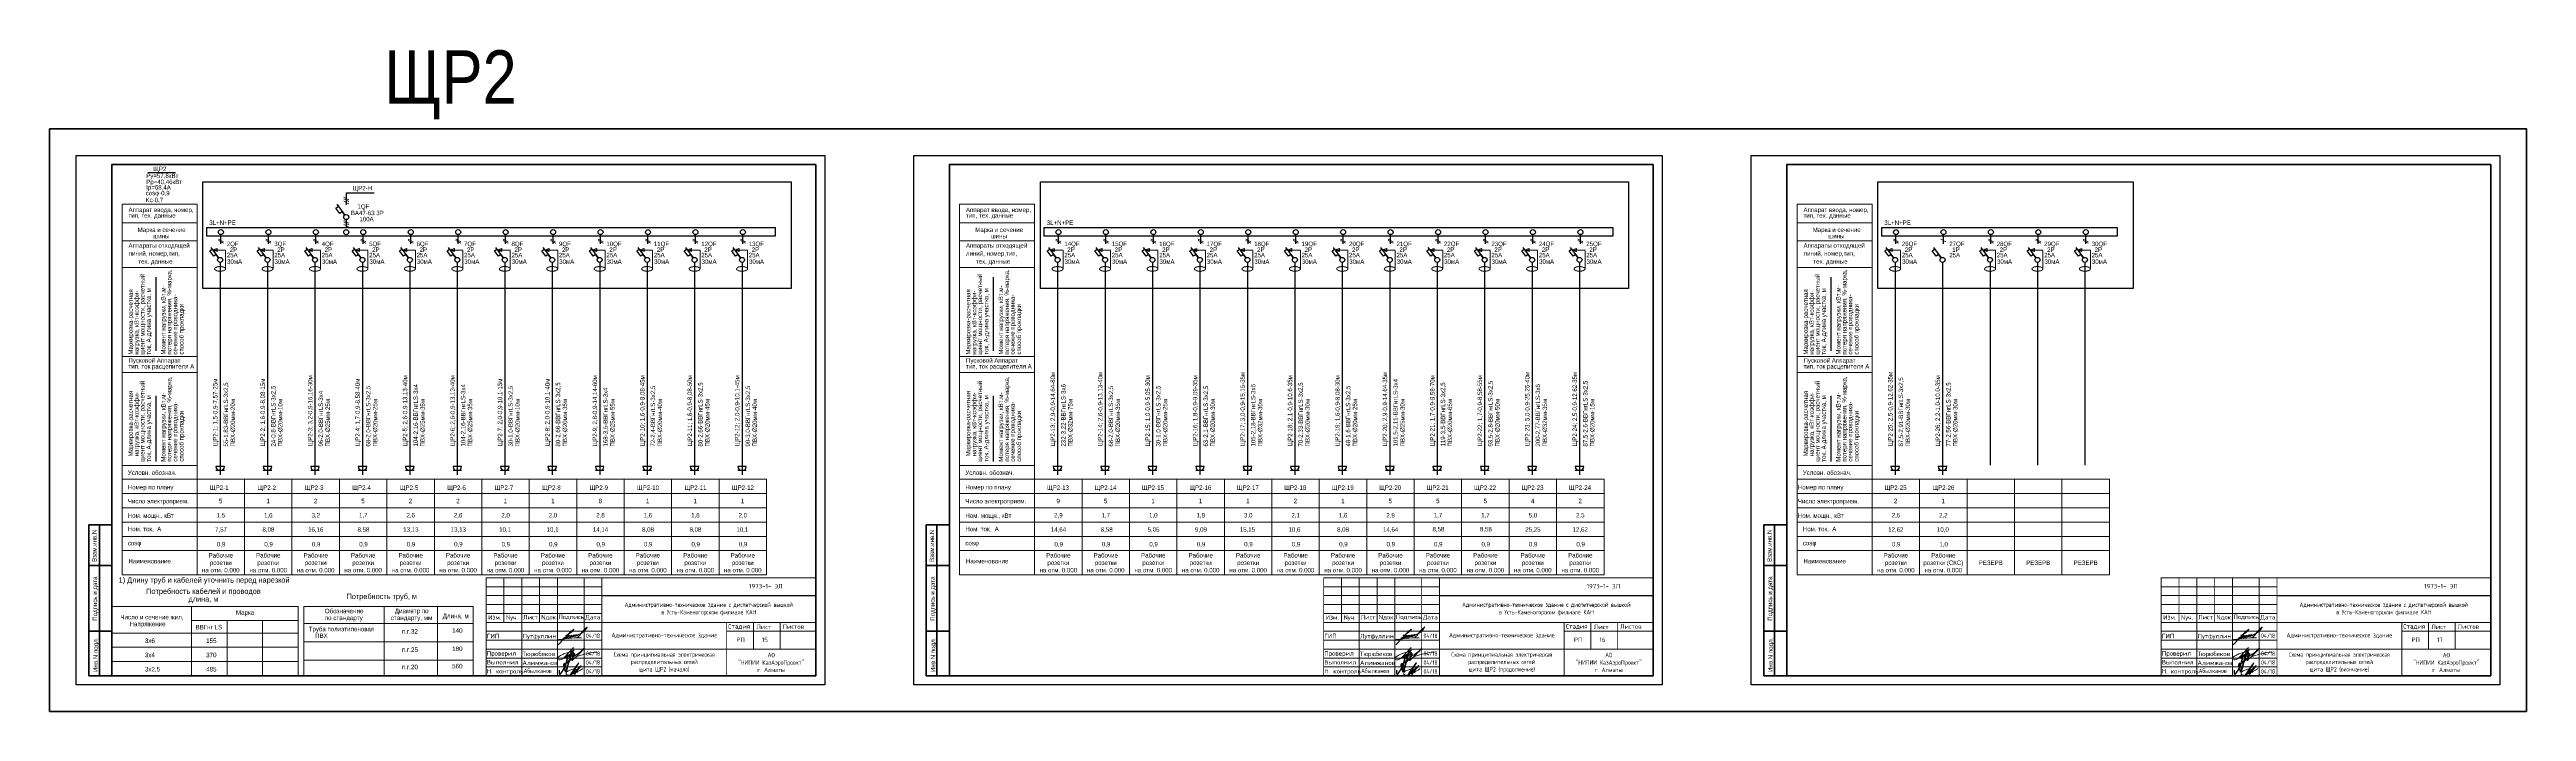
# Model space of a CAD drawing. Header units: metres. Extents: x -187 to 138813, y -64870 to 49448.
# Drawn here: x -187 to 138813, y -26600 to 10549 of the extents above; entities that cross this region are included whole.
import ezdxf
from ezdxf.enums import TextEntityAlignment as Align

# ---------------------------------------------------------------- set-up
doc = ezdxf.new("R2010")
doc.units = ezdxf.units.M
doc.linetypes.add('CENTER2', pattern=[2.3, 2, -0.1, 0.1, -0.1])
doc.linetypes.add('DASHED2', pattern=[9.525, 6.35, -3.175])
for name, color, linetype, lineweight in [('1_Рамка_АР', 7, 'Continuous', 13), ('G-ANNO-TTLB', 7, 'Continuous', 9), ('Рамка', 7, 'Continuous', 40), ('ЭЛ', 250, 'Continuous', 50), ('ЭЛ-сила', 5, 'Continuous', 50), ('ЭЛ.ос', 7, 'Continuous', 30)]:
    doc.layers.add(name, color=color, linetype=linetype, lineweight=lineweight)
for name, color, linetype in [('SETKA', 5, 'Continuous'), ('Text standart (rus)', 7, 'Continuous'), ('Схема', 7, 'Continuous')]:
    doc.layers.add(name, color=color, linetype=linetype)
doc.styles.add('Arial', font='ARIALN.TTF', dxfattribs={"width": 0.8, "height": 2.5})
doc.styles.add('GOST Common_7', font='', dxfattribs={"width": 0.8, "height": 2.5})
doc.styles.add('ISOCPEUR', font='isocpeur.ttf', dxfattribs={"width": 0.8, "height": 2.5})
doc.styles.get("Standard").update_dxf_attribs({"font": 'ARIALN.TTF'})
doc.styles.get('GOST Common_7').set_extended_font_data('GOST Common')

# ---------------------------------------------------------------- blocks, each defined once
blk = doc.blocks.new('A$C7BC16580')
at = {"color": 5, "lineweight": 0}
for points in [[(0, 0), (5.6, 5.8, -0.02166), (7.1, 7.2, -0.19716), (7.3, 7.2, -0.469539), (7.3, 7.1, -0.091839), (5.1, 5.1, -0.05798), (3.6, 4.4, -0.624403), (3.5, 4.4, -0.153174), (3.6, 4.5, -0.064986)], [(2.3, 3.1), (4.8, 4.4, -0.154866), (4.9, 4.4, -0.292827), (4.9, 4.3), (3.5, 2.9, -0.411587), (3.4, 2.9, -0.580346), (3.5, 3, -0.002677), (5.1, 4.2, -0.019361), (5.3, 4.3, -0.345388), (5.3, 4.2, -0.013245), (4.4, 3.3, 0.037418), (6.1, 4.3, 0.92971), (6.1, 4.4, -0.016709), (5.1, 3.3, 0.954384), (5.1, 3.3, 0.030217), (6.5, 4.3, -0.484269), (6.5, 4.2, -0.0371), (5.8, 3.5, 0.061745), (7.4, 4.6, 0.903836), (7.4, 4.6, 0.007464), (6.6, 3.7, 0.991792), (6.7, 3.7, 0.025261), (7.8, 4.6, 0.449152), (7.8, 4.7, 0.022262), (7.2, 3.9, 0.089693), (7.3, 3.9, 0.077771), (8.3, 4.7, 1.029358), (8.3, 4.7, 0.045434), (7.7, 3.9, 0.081016), (7.8, 3.9, 0.081016)], [(8.9, 4.2), (7.7, 4.1, -0.155702), (8.2, 4.4, -0.067082), (9.1, 4.6, -0.804067), (9.2, 4.4, -0.465495)]]:
    blk.add_lwpolyline(points, format="xyb", dxfattribs=at)
for centre, radius, start, end in [((14.1, -93), 96.4, 95.5253, 99.1597), ((10.5, -38.4), 41.7, 95.7618, 97.7216), ((9.7, -27.1), 30.4, 87.7834, 96.3959), ((6.2, 6.9), 3.32, 298.6379, 319.7145), ((-5.1, 31.8), 30.8, 295.2738, 301.5454), ((11.3, 1.9), 3.82, 131.8116, 147.4551), ((8.7, 4.7), 0.0226, 322.9154, 145.6207), ((-4.3, 17.1), 19.1, 314.1735, 321.0714), ((12.5, 35.4), 32.2, 263.6981, 267.0619), ((28.3, -7.9), 22, 133.2628, 143.8822), ((7.7, 11.3), 6.61, 300.3031, 331.5166), ((13.7, 7.7), 0.63, 112.5581, 137.3842), ((13.5, 8.3), 0.0594, 15.6123, 121.977), ((13.3, 8.2), 0.216, 326.7487, 13.7387)]:
    blk.add_arc(centre, radius, start, end, dxfattribs=at)
blk = doc.blocks.new('A$C1F835CD7')
at = {"color": 5, "lineweight": 20}
blk.add_lwpolyline([(0, 0), (-7.5, -8.1, -0.067402), (-10.5, -10.5, -0.074297), (-12.8, -11.5, -0.224721), (-15, -11.1, -0.534013), (-14.9, -9.5, -0.102678), (-11.1, -7, -0.032171), (-7.1, -5.2, 0.079), (0.4, -2.3, -0.047889), (-6, -8.7, -0.106221), (-8, -9.9, -0.25377), (-8.4, -9.8, -0.003646), (-7.1, -8.7, -0.066745), (-0.4, -4.6, -0.13618), (0.2, -4.5, -0.123156), (-4.3, -8.9, -0.149109), (-4.6, -8.9, -0.113062), (0.7, -5.7, -0.915781), (1, -6, 0.012056), (-1.3, -8.4, -0.564794), (-1.6, -8.4, -0.182122), (1.3, -6.9, -0.63015), (1.2, -7.1, 0.344907), (0.7, -7.6, 0.086497), (3.4, -6.3, 0.067149), (9.9, -0.6, -0.11777), (10.1, -0.6, -0.036841), (-1.2, -12, -0.923458), (-1.8, -11.9, -0.097525), (4.1, -8, -0.018156), (12.3, -5.8, -0.050903), (21.8, -4.3, -2.128868)], format="xyb", dxfattribs=at)
blk = doc.blocks.new('A$C04171E6A')
at = {"color": 5, "lineweight": 0}
for points in [[(2000, 1161), (2050, 1150, 0.1199822), (2212, 1334, 0.3620661), (2145, 1729, 0.1810689), (1580, 2007, 0.100436), (636, 1957, 0.0751561), (-420, 1557, 0.173142), (-957, 886, 0.2978333), (-774, 463, 0.1873849), (-88, 380, 0.0582409), (1425, 955, 0.0257587), (3593, 2118, -0.0006612), (3671, 2163, -0.0006612)], [(0, 0, -0.0428435), (2563, 3824, -1.074521), (2599, 3802, 0.001081), (590, 429, -0.6383218), (726, 627, 0.1974927), (1232, 878, 0.3067655), (1217, 1121, -0.3396131), (1303, 1500, -0.119769), (1556, 1661, -0.3900384), (1552, 1411, -0.1665937), (543, 798, -0.1710583), (469, 818, -1.587545), (497, 834, 0.1769981), (601, 656, -0.6540487), (564, 466, -0.269144), (564, 574, -0.3664107)], [(2609, 2595, -0.0002221), (1737, 1479, 0.0388019), (1532, 1125, 0.8811967), (1595, 1081, 0.0359135), (1642, 1134, 0.034344), (3251, 3056, 0.7722729), (3221, 3073, 0.0234412), (1399, 548, -1.1192277), (1353, 548, -0.1571396), (1415, 706, -1.6000235)]]:
    blk.add_lwpolyline(points, format="xyb", dxfattribs=at)
blk = doc.blocks.new('Казарма_1_Рамка_АР')
for p, q in [((682893, 323993), (689393, 323993)), ((682893, 323493), (701393, 323493)), ((682893, 322993), (689393, 322993)), ((682893, 322493), (689393, 322493)), ((682893, 321993), (701393, 321993)), ((682893, 321493), (689393, 321493)), ((682893, 320993), (689393, 320993)), ((682893, 320493), (701393, 320493)), ((682893, 319993), (689393, 319993)), ((682893, 319493), (689393, 319493))]:
    blk.add_line(p, q)
at = {"const_width": 50}
for points in [[(701393, 324493), (682893, 324493), (682893, 318993)], [(683893, 321993), (683893, 324493)], [(684893, 318993), (684893, 324493)], [(685893, 321993), (685893, 324493)], [(686893, 318993), (686893, 324493)], [(688393, 318993), (688393, 324493)], [(689393, 318993), (689393, 324493)], [(689393, 323479), (701393, 323479)], [(682893, 321993), (689393, 321993)], [(689393, 321993), (701393, 321993)], [(701393, 321993), (699393, 321993), (697893, 321993), (696393, 321993), (696393, 318993)], [(696393, 321493), (701393, 321493)], [(697893, 321993), (697893, 320493)], [(699393, 321993), (699393, 320493)], [(689393, 320493), (701393, 320493)]]:
    blk.add_lwpolyline(points, dxfattribs=at)
blk.add_lwpolyline([(696393, 321493), (701393, 321493)])
at = {"color": 5, "linetype": 'ByBlock', "lineweight": 25}
blk.add_lwpolyline([(687007, 319230), (687010, 319256), (687009, 319299), (687003, 319319), (686986, 319292), (686986, 319243), (686986, 319176), (686990, 319134), (686999, 319107), (687022, 319083), (687048, 319093), (687084, 319129), (687139, 319194), (687208, 319309), (687265, 319411), (687320, 319527), (687401, 319723), (687434, 319831), (687466, 319967), (687484, 320102), (687484, 320173), (687448, 320072), (687426, 319957), (687397, 319819), (687372, 319688), (687349, 319567), (687317, 319444), (687279, 319332), (687291, 319324), (687315, 319388), (687333, 319486), (687340, 319571), (687334, 319639), (687319, 319663), (687301, 319684), (687277, 319679), (687245, 319641), (687233, 319591), (687230, 319551), (687230, 319515), (687240, 319501), (687262, 319508), (687305, 319558), (687346, 319616), (687395, 319698), (687437, 319797), (687442, 319796), (687447, 319785), (687447, 319777), (687447, 319763), (687445, 319744), (687445, 319730), (687453, 319715), (687461, 319714), (687475, 319726), (687496, 319744), (687546, 319835), (687606, 319976), (687624, 320040), (687641, 320103), (687658, 320205), (687674, 320316), (687677, 320390), (687684, 320508), (687693, 320515), (687691, 320481), (687675, 320390), (687631, 320216), (687600, 320054), (687560, 319889), (687522, 319756), (687493, 319641), (687469, 319531), (687440, 319425), (687406, 319316), (687384, 319247), (687373, 319224), (687363, 319214), (687351, 319205), (687346, 319213), (687342, 319229), (687346, 319254), (687373, 319305), (687417, 319425), (687457, 319540), (687515, 319681), (687595, 319834), (687649, 319901), (687724, 319985), (687804, 320083), (687886, 320154)], dxfattribs=at)
at = {"color": 150, "lineweight": 30, "xscale": 120, "yscale": 120, "zscale": 120}
blk.add_blockref('A$C7BC16580', (686940, 320738), dxfattribs=at)
at = {"color": 1, "lineweight": 30, "xscale": 60.00000000000001, "yscale": 60.00000000000001, "zscale": 60.00000000000001}
blk.add_blockref('A$C1F835CD7', (687803, 320582), dxfattribs=at)
at = {"color": 5, "linetype": 'ByBlock', "lineweight": 25, "xscale": 0.2, "yscale": 0.2, "zscale": 0.2}
blk.add_blockref('A$C04171E6A', (687578, 318958), dxfattribs=at)
at = {"layer": 'G-ANNO-TTLB', "style": 'GOST Common_7'}
for s, p in [('1973-1- ЭЛ', (698590, 324024)), ('РП', (697175, 321017))]:
    blk.add_text(s, height=250, dxfattribs=at).set_placement(p, align=Align.MIDDLE_CENTER)
for s, p in [('ГИП ', (682932, 321100)), ('Изм.', (683009, 322149)), ('Nуч.', (684010, 322149)), ('Лутфуллин', (684932, 321100)), ('Лист', (684967, 322162)), ('Nдок.', (685988, 322162)), ('Подпись', (686949, 322176)), ('Дата', (688464, 322162)), ('Стадия', (696477, 321645)), ('Лист', (698056, 321619)), ('Листов', (699525, 321633)), ('Выполнил', (682931, 319629)), ('Проверил ', (682931, 320129)), ('Тюрюбеков', (684932, 320100)), ('Алимжанов', (684932, 319600)), ('Н. контроль', (682931, 319129))]:
    blk.add_text(s, height=250, dxfattribs=at).set_placement(p)
at = {"layer": 'G-ANNO-TTLB', "char_height": 250, "attachment_point": 5}
for s, insert, width, style in [('Административно-техническое здание с диспетчерской вышкой\\Pв Усть-Каменогорском филиале КАН', (695393, 322743), 12000, 'GOST Common_7'), ('04/18', (688893, 321243), 1000, 'GOST Common_7'), ('{\\fISOCPEUR|b0|i0|c204|p34;Административно-техническое здание}', (692893, 321243), 7000, 'GOST Common_7'), ('04/18', (688893, 320243), 1000, 'GOST Common_7'), ('04/18', (688893, 319743), 1000, 'GOST Common_7'), ('АО\\P"НИПИИ КазАэроПроект"\\Pг. Алматы  ', (698893, 319743), 5000, 'ISOCPEUR'), ('04/18', (688893, 319243), 1000, 'GOST Common_7')]:
    blk.add_mtext(s, dxfattribs=dict(at, insert=insert, width=width, style=style))
at = {"layer": 'G-ANNO-TTLB'}
note = blk.add_mtext_dynamic_manual_height_columns('\\pi1;{\\C0;Абылканов\\P}', width=16.9, gutter_width=6.25, heights=[8.34, 0], dxfattribs=dict(at, insert=(684976, 319403), char_height=250, attachment_point=1, style='GOST Common_7'))
for column, words in zip(note.columns.linked_columns, ['\\pi21.545;{\\C0; }']):
    column.text = words
blk = doc.blocks.new('stug')
at = {"layer": 'Рамка'}
for p, q in [((18549, -29192), (18549, -20727)), ((18549, -20727), (19849, -20727)), ((19149, -29192), (19149, -20727)), ((18549, -22992), (19849, -22992)), ((18549, -26692), (19849, -26692)), ((19849, -29192), (18549, -29192))]:
    blk.add_line(p, q, dxfattribs=at)
at = {"layer": 'Рамка', "lineweight": 25}
blk.add_line((19849, -23692), (19849, -29192), dxfattribs=at)
at = {"layer": 'Text standart (rus)', "color": 7, "lineweight": 25}
for s, p in [('Взам.инв.N', (18990, -22803)), ('Подпись и дата', (19020, -26101)), ('Инв.N подл.', (19050, -28977))]:
    blk.add_text(s, height=250, rotation=90, dxfattribs=at).set_placement(p)

msp = doc.modelspace()

# ---------------------------------------------------------------- linework, layer by layer
at = {"color": 7, "linetype": 'ByBlock', "lineweight": 20, "ltscale": 0.2}
for p, q in [((3312.6486, -20700.2132), (13771.8608, -20700.2132)), ((7771.8608, -20700.2132), (7771.8608, -24600.2132)), ((13771.8608, -20700.2132), (13771.8608, -24600.2132)), ((14089.841, -20700.2132), (23589.841, -20700.2132)), ((14089.841, -24600.2132), (14089.841, -20700.2132)), ((18589.841, -24600.2132), (18589.841, -20700.2132)), ((21589.841, -24600.2132), (21589.841, -20700.2132)), ((23589.841, -20700.2132), (23589.841, -24600.2132)), ((3312.6486, -22200.2132), (13771.8608, -22200.2132)), ((7771.8608, -21500.2132), (13771.8608, -21500.2132)), ((9771.8608, -21500.2132), (9771.8608, -24600.2132)), ((11771.8608, -21500.2132), (11771.8608, -24600.2132)), ((23589.841, -21671.3379), (14089.841, -21671.3379)), ((3312.6486, -23000.2132), (13771.8608, -23000.2132)), ((23589.841, -22700.2132), (14089.841, -22700.2132)), ((3312.6486, -23800.2132), (13771.8608, -23800.2132)), ((3312.6486, -24600.2132), (13771.8608, -24600.2132)), ((23589.841, -23729.0886), (14089.841, -23729.0886)), ((50312.6486, -24600.2132), (60771.8608, -24600.2132)), ((97312.6486, -24600.2132), (107771.8608, -24600.2132))]:
    msp.add_line(p, q, dxfattribs=at)
at = {"color": 1, "lineweight": 40}
msp.add_lwpolyline([(-187.3514, 6099.7868), (138812.6486, 6099.7868), (138812.6486, -26600.2132), (-187.3514, -26600.2132)], close=True, dxfattribs=at)
at = {"layer": 'Text standart (rus)'}
for points in [[(43312.6486, 4599.7868), (43312.6486, -25100.2132), (1312.6486, -25100.2132), (1312.6486, 4599.7868)], [(90312.6486, 4599.7868), (90312.6486, -25100.2132), (48312.6486, -25100.2132), (48312.6486, 4599.7868)], [(137312.6486, 4599.7868), (137312.6486, -25100.2132), (95312.6486, -25100.2132), (95312.6486, 4599.7868)]]:
    msp.add_lwpolyline(points, close=True, dxfattribs=at)
at = {"layer": 'Text standart (rus)', "linetype": 'CENTER2', "ltscale": 30}
for points in [[(8415.6105, 3120.0647), (41425.9535, 3120.0647), (41425.9535, -2862.6961), (8415.6105, -2862.6961)], [(55415.6105, 3120.0647), (88425.9535, 3120.0647), (88425.9535, -2862.6961), (55415.6105, -2862.6961)], [(102415.6105, 3120.0647), (116745.4704, 3120.0647), (116745.4704, -2862.6961), (102415.6105, -2862.6961)]]:
    msp.add_lwpolyline(points, close=True, dxfattribs=at)
at = {"layer": 'Рамка'}
for points in [[(42812.6486, 4099.7868), (42812.6486, -24600.2132), (3312.6486, -24600.2132), (3312.6486, 4099.7868)], [(89812.6486, 4099.7868), (89812.6486, -24600.2132), (50312.6486, -24600.2132), (50312.6486, 4099.7868)], [(136812.6486, 4099.7868), (136812.6486, -24600.2132), (97312.6486, -24600.2132), (97312.6486, 4099.7868)]]:
    msp.add_lwpolyline(points, close=True, dxfattribs=at)
at = {"layer": 'ЭЛ', "color": 0, "lineweight": 15}
for p, q in [((3312.6486, -24600.2132), (6946.6363, -24600.2132)), ((10312.5462, -24600.2132), (13946.5339, -24600.2132)), ((50312.6486, -24600.2132), (53946.6363, -24600.2132)), ((57312.5462, -24600.2132), (60946.5339, -24600.2132)), ((97312.6486, -24600.2132), (100946.6363, -24600.2132)), ((104312.5462, -24600.2132), (107946.5339, -24600.2132))]:
    msp.add_line(p, q, dxfattribs=at)
at = {"layer": 'ЭЛ-сила', "color": 0, "lineweight": 30}
for p, q in [((9623.2857, -12843.8196), (9143.2857, -12843.8196)), ((9623.2857, -13083.8196), (9143.2857, -13083.8196)), ((9383.2857, -12781.5096), (9383.2857, -13323.8196)), ((12286.0669, -12843.8196), (11806.0669, -12843.8196)), ((12286.0669, -13083.8196), (11806.0669, -13083.8196)), ((12046.0669, -12781.5096), (12046.0669, -13323.8196)), ((14948.848, -12843.8196), (14468.848, -12843.8196)), ((14948.848, -13083.8196), (14468.848, -13083.8196)), ((14708.848, -12781.5096), (14708.848, -13323.8196)), ((17611.6292, -12843.8196), (17131.6292, -12843.8196)), ((17611.6292, -13083.8196), (17131.6292, -13083.8196)), ((17371.6292, -12781.5096), (17371.6292, -13323.8196)), ((20274.4103, -12843.8196), (19794.4103, -12843.8196)), ((20274.4103, -13083.8196), (19794.4103, -13083.8196)), ((20034.4103, -12781.5096), (20034.4103, -13323.8196)), ((22937.1915, -12843.8196), (22457.1915, -12843.8196)), ((22937.1915, -13083.8196), (22457.1915, -13083.8196)), ((22697.1915, -12781.5096), (22697.1915, -13323.8196)), ((25599.9727, -12843.8196), (25119.9727, -12843.8196)), ((25599.9727, -13083.8196), (25119.9727, -13083.8196)), ((25359.9727, -12781.5096), (25359.9727, -13323.8196)), ((28262.7538, -12843.8196), (27782.7538, -12843.8196)), ((28262.7538, -13083.8196), (27782.7538, -13083.8196)), ((28022.7538, -12781.5096), (28022.7538, -13323.8196)), ((30925.535, -12843.8196), (30445.535, -12843.8196)), ((30925.535, -13083.8196), (30445.535, -13083.8196)), ((30685.535, -12781.5096), (30685.535, -13323.8196)), ((33588.3161, -12843.8196), (33108.3161, -12843.8196)), ((33588.3161, -13083.8196), (33108.3161, -13083.8196)), ((33348.3161, -12781.5096), (33348.3161, -13323.8196)), ((36251.0973, -12843.8196), (35771.0973, -12843.8196)), ((36251.0973, -13083.8196), (35771.0973, -13083.8196)), ((36011.0973, -12781.5096), (36011.0973, -13323.8196)), ((38913.8784, -12843.8196), (38433.8784, -12843.8196)), ((38913.8784, -13083.8196), (38433.8784, -13083.8196)), ((38673.8784, -12781.5096), (38673.8784, -13323.8196)), ((56623.2857, -12843.8196), (56143.2857, -12843.8196)), ((56623.2857, -13083.8196), (56143.2857, -13083.8196)), ((56383.2857, -12781.5096), (56383.2857, -13323.8196)), ((59286.0669, -12843.8196), (58806.0669, -12843.8196)), ((59286.0669, -13083.8196), (58806.0669, -13083.8196)), ((59046.0669, -12781.5096), (59046.0669, -13323.8196)), ((61948.848, -12843.8196), (61468.848, -12843.8196)), ((61948.848, -13083.8196), (61468.848, -13083.8196)), ((61708.848, -12781.5096), (61708.848, -13323.8196)), ((64611.6292, -12843.8196), (64131.6292, -12843.8196)), ((64611.6292, -13083.8196), (64131.6292, -13083.8196)), ((64371.6292, -12781.5096), (64371.6292, -13323.8196)), ((67274.4103, -12843.8196), (66794.4103, -12843.8196)), ((67274.4103, -13083.8196), (66794.4103, -13083.8196)), ((67034.4103, -12781.5096), (67034.4103, -13323.8196)), ((69937.1915, -12843.8196), (69457.1915, -12843.8196)), ((69937.1915, -13083.8196), (69457.1915, -13083.8196)), ((69697.1915, -12781.5096), (69697.1915, -13323.8196)), ((72599.9727, -12843.8196), (72119.9727, -12843.8196)), ((72599.9727, -13083.8196), (72119.9727, -13083.8196)), ((72359.9727, -12781.5096), (72359.9727, -13323.8196)), ((75262.7538, -12843.8196), (74782.7538, -12843.8196)), ((75262.7538, -13083.8196), (74782.7538, -13083.8196)), ((75022.7538, -12781.5096), (75022.7538, -13323.8196)), ((77925.535, -12843.8196), (77445.535, -12843.8196)), ((77925.535, -13083.8196), (77445.535, -13083.8196)), ((77685.535, -12781.5096), (77685.535, -13323.8196)), ((80588.3161, -12843.8196), (80108.3161, -12843.8196)), ((80588.3161, -13083.8196), (80108.3161, -13083.8196)), ((80348.3161, -12781.5096), (80348.3161, -13323.8196)), ((83251.0973, -12843.8196), (82771.0973, -12843.8196)), ((83251.0973, -13083.8196), (82771.0973, -13083.8196)), ((83011.0973, -12781.5096), (83011.0973, -13323.8196)), ((85913.8784, -12843.8196), (85433.8784, -12843.8196)), ((85913.8784, -13083.8196), (85433.8784, -13083.8196)), ((85673.8784, -12781.5096), (85673.8784, -13323.8196)), ((103623.2857, -12843.8196), (103143.2857, -12843.8196)), ((103623.2857, -13083.8196), (103143.2857, -13083.8196)), ((103383.2857, -12781.5096), (103383.2857, -13323.8196)), ((106286.0669, -12843.8196), (105806.0669, -12843.8196)), ((106286.0669, -13083.8196), (105806.0669, -13083.8196)), ((106046.0669, -12781.5096), (106046.0669, -13323.8196))]:
    msp.add_line(p, q, dxfattribs=at)
for centre in [(9383.2857, -12843.8196), (12046.0669, -12843.8196), (14708.848, -12843.8196), (17371.6292, -12843.8196), (20034.4103, -12843.8196), (22697.1915, -12843.8196), (25359.9727, -12843.8196), (28022.7538, -12843.8196), (30685.535, -12843.8196), (33348.3161, -12843.8196), (36011.0973, -12843.8196), (38673.8784, -12843.8196), (56383.2857, -12843.8196), (59046.0669, -12843.8196), (61708.848, -12843.8196), (64371.6292, -12843.8196), (67034.4103, -12843.8196), (69697.1915, -12843.8196), (72359.9727, -12843.8196), (75022.7538, -12843.8196), (77685.535, -12843.8196), (80348.3161, -12843.8196), (83011.0973, -12843.8196), (85673.8784, -12843.8196), (103383.2857, -12843.8196), (106046.0669, -12843.8196)]:
    msp.add_arc(centre, 240, 180, 0, dxfattribs=at)
at = {"layer": 'ЭЛ.ос', "color": 7, "lineweight": 25}
msp.add_line((5321.303, 3654.6359), (6884.3623, 3654.6359), dxfattribs=at)
at = {"layer": 'ЭЛ.ос', "color": 7, "lineweight": 15}
for p, q in [((3884.2644, 1867.5897), (3884.2644, -18936.9043)), ((3884.2644, 1867.5897), (8093.3239, 1867.5897)), ((8093.3239, 1867.5897), (8093.3239, -18936.9043)), ((50884.2644, 1867.5897), (50884.2644, -18936.9043)), ((50884.2644, 1867.5897), (55093.3239, 1867.5897)), ((55093.3239, 1867.5897), (55093.3239, -18936.9043)), ((97884.2644, 1867.5897), (97884.2644, -18936.9043)), ((97884.2644, 1867.5897), (102093.3239, 1867.5897)), ((102093.3239, 1867.5897), (102093.3239, -18936.9043)), ((3884.2644, 826.5135), (8093.3239, 826.5135)), ((50884.2644, 826.5135), (55093.3239, 826.5135)), ((97884.2644, 826.5135), (102093.3239, 826.5135)), ((8093.3239, -177.974), (3884.2644, -177.974)), ((55093.3239, -177.974), (50884.2644, -177.974)), ((102093.3239, -177.974), (97884.2644, -177.974)), ((3884.2644, -1682.5625), (8093.3239, -1682.5625)), ((50884.2644, -1682.5625), (55093.3239, -1682.5625)), ((97884.2644, -1682.5625), (102093.3239, -1682.5625)), ((3884.2644, -6680.004), (8093.3239, -6680.004)), ((50884.2644, -6680.004), (55093.3239, -6680.004)), ((97884.2644, -6680.004), (102093.3239, -6680.004)), ((8093.3239, -7568.598), (3884.2644, -7568.598)), ((55093.3239, -7568.598), (50884.2644, -7568.598)), ((102093.3239, -7568.598), (97884.2644, -7568.598)), ((3884.2644, -12789.2169), (8093.3239, -12789.2169)), ((40046.6978, -13572.0185), (3884.2644, -13572.0185)), ((10756.1051, -13572.0185), (10756.1051, -18936.9043)), ((13418.8863, -13572.0185), (13418.8863, -18936.9043)), ((16081.6674, -13572.0185), (16081.6674, -18936.9043)), ((18744.4486, -13572.0185), (18744.4486, -18936.9043)), ((21407.2297, -13572.0185), (21407.2297, -18936.9043)), ((24070.0109, -13572.0185), (24070.0109, -18936.9043)), ((26732.792, -13572.0185), (26732.792, -18936.9043)), ((29395.5732, -13572.0185), (29395.5732, -18936.9043)), ((32058.3543, -13572.0185), (32058.3543, -18936.9043)), ((34721.1355, -13572.0185), (34721.1355, -18936.9043)), ((37383.9167, -13572.0185), (37383.9167, -18936.9043)), ((40046.6978, -13572.0185), (40046.6978, -18936.9043)), ((50884.2644, -12789.2169), (55093.3239, -12789.2169)), ((87046.6978, -13572.0185), (50884.2644, -13572.0185)), ((57756.1051, -13572.0185), (57756.1051, -18936.9043)), ((60418.8863, -13572.0185), (60418.8863, -18936.9043)), ((63081.6674, -13572.0185), (63081.6674, -18936.9043)), ((65744.4486, -13572.0185), (65744.4486, -18936.9043)), ((68407.2297, -13572.0185), (68407.2297, -18936.9043)), ((71070.0109, -13572.0185), (71070.0109, -18936.9043)), ((73732.792, -13572.0185), (73732.792, -18936.9043)), ((76395.5732, -13572.0185), (76395.5732, -18936.9043)), ((79058.3543, -13572.0185), (79058.3543, -18936.9043)), ((81721.1355, -13572.0185), (81721.1355, -18936.9043)), ((84383.9167, -13572.0185), (84383.9167, -18936.9043)), ((87046.6978, -13572.0185), (87046.6978, -18936.9043)), ((97884.2644, -12789.2169), (102093.3239, -12789.2169)), ((115407.2297, -13572.0185), (97884.2644, -13572.0185)), ((104756.1051, -13572.0185), (104756.1051, -18936.9043)), ((107418.8863, -13572.0185), (107418.8863, -18936.9043)), ((110081.6674, -13572.0185), (110081.6674, -18936.9043)), ((112744.4486, -13572.0185), (112744.4486, -18936.9043)), ((115407.2297, -13572.0185), (115407.2297, -18936.9043)), ((40046.6978, -14372.0185), (3884.2644, -14372.0185)), ((40046.6978, -15172.0185), (3884.2644, -15172.0185)), ((87046.6978, -14372.0185), (50884.2644, -14372.0185)), ((87046.6978, -15172.0185), (50884.2644, -15172.0185)), ((115407.2297, -14372.0185), (97884.2644, -14372.0185)), ((115407.2297, -15172.0185), (97884.2644, -15172.0185)), ((40046.6978, -15972.0185), (3884.2644, -15972.0185)), ((87046.6978, -15972.0185), (50884.2644, -15972.0185)), ((115407.2297, -15972.0185), (97884.2644, -15972.0185)), ((40046.6978, -16772.0185), (3884.2644, -16772.0185)), ((40046.6978, -17572.0185), (3884.2644, -17572.0185)), ((87046.6978, -16772.0185), (50884.2644, -16772.0185)), ((87046.6978, -17572.0185), (50884.2644, -17572.0185)), ((115407.2297, -16772.0185), (97884.2644, -16772.0185)), ((115407.2297, -17572.0185), (97884.2644, -17572.0185)), ((40046.6978, -18936.9043), (3884.2644, -18936.9043)), ((87046.6978, -18936.9043), (50884.2644, -18936.9043)), ((115407.2297, -18936.9043), (97884.2644, -18936.9043))]:
    msp.add_line(p, q, dxfattribs=at)
at = {"layer": 'ЭЛ.ос', "color": 7, "lineweight": 15, "ltscale": 0.5}
for p, q in [((16335.485, 2265.7525), (16616.1183, 2119.9032)), ((16335.485, 2164.7798), (16616.1183, 2018.9305)), ((16335.485, 2041.3688), (16616.1183, 1895.5194)), ((16322.698, 953.1884), (16603.3314, 807.3391)), ((16322.698, 852.2157), (16603.3314, 706.3664)), ((16322.698, 728.8047), (16603.3314, 582.9553)), ((9157.1617, -948.4447), (9025.0926, -1045.8857)), ((9291.1931, -88.8272), (9571.8265, -234.6765)), ((9291.1931, -175.1917), (9571.8265, -321.041)), ((11819.9428, -948.4447), (11687.8737, -1045.8857)), ((11953.9743, -88.8272), (12234.6076, -234.6765)), ((11953.9743, -175.1917), (12234.6076, -321.041)), ((14482.724, -948.4447), (14350.6549, -1045.8857)), ((14616.7554, -88.8272), (14897.3888, -234.6765)), ((14616.7554, -175.1917), (14897.3888, -321.041)), ((17145.5052, -948.4447), (17013.436, -1045.8857)), ((17279.5366, -88.8272), (17560.1699, -234.6765)), ((17279.5366, -175.1917), (17560.1699, -321.041)), ((19808.2863, -948.4447), (19676.2172, -1045.8857)), ((19942.3177, -88.8272), (20222.9511, -234.6765)), ((19942.3177, -175.1917), (20222.9511, -321.041)), ((22471.0675, -948.4447), (22338.9984, -1045.8857)), ((22605.0989, -88.8272), (22885.7323, -234.6765)), ((22605.0989, -175.1917), (22885.7323, -321.041)), ((25133.8486, -948.4447), (25001.7795, -1045.8857)), ((25267.8801, -88.8272), (25548.5134, -234.6765)), ((25267.8801, -175.1917), (25548.5134, -321.041)), ((27796.6298, -948.4447), (27664.5607, -1045.8857)), ((27930.6612, -88.8272), (28211.2946, -234.6765)), ((27930.6612, -175.1917), (28211.2946, -321.041)), ((30459.4109, -948.4447), (30327.3418, -1045.8857)), ((30593.4424, -88.8272), (30874.0757, -234.6765)), ((30593.4424, -175.1917), (30874.0757, -321.041)), ((33122.1921, -948.4447), (32990.123, -1045.8857)), ((33256.2235, -88.8272), (33536.8569, -234.6765)), ((33256.2235, -175.1917), (33536.8569, -321.041)), ((35784.9732, -948.4447), (35652.9041, -1045.8857)), ((35919.0047, -88.8272), (36199.638, -234.6765)), ((35919.0047, -175.1917), (36199.638, -321.041)), ((38447.7544, -948.4447), (38315.6853, -1045.8857)), ((38581.7858, -88.8272), (38862.4192, -234.6765)), ((38581.7858, -175.1917), (38862.4192, -321.041)), ((56157.1617, -948.4447), (56025.0926, -1045.8857)), ((56291.1931, -88.8272), (56571.8265, -234.6765)), ((56291.1931, -175.1917), (56571.8265, -321.041)), ((58819.9428, -948.4447), (58687.8737, -1045.8857)), ((58953.9743, -88.8272), (59234.6076, -234.6765)), ((58953.9743, -175.1917), (59234.6076, -321.041)), ((61482.724, -948.4447), (61350.6549, -1045.8857)), ((61616.7554, -88.8272), (61897.3888, -234.6765)), ((61616.7554, -175.1917), (61897.3888, -321.041)), ((64145.5052, -948.4447), (64013.436, -1045.8857)), ((64279.5366, -88.8272), (64560.1699, -234.6765)), ((64279.5366, -175.1917), (64560.1699, -321.041)), ((66808.2863, -948.4447), (66676.2172, -1045.8857)), ((66942.3177, -88.8272), (67222.9511, -234.6765)), ((66942.3177, -175.1917), (67222.9511, -321.041)), ((69471.0675, -948.4447), (69338.9984, -1045.8857)), ((69605.0989, -88.8272), (69885.7323, -234.6765)), ((69605.0989, -175.1917), (69885.7323, -321.041)), ((72133.8486, -948.4447), (72001.7795, -1045.8857)), ((72267.8801, -88.8272), (72548.5134, -234.6765)), ((72267.8801, -175.1917), (72548.5134, -321.041)), ((74796.6298, -948.4447), (74664.5607, -1045.8857)), ((74930.6612, -88.8272), (75211.2946, -234.6765)), ((74930.6612, -175.1917), (75211.2946, -321.041)), ((77459.4109, -948.4447), (77327.3418, -1045.8857)), ((77593.4424, -88.8272), (77874.0757, -234.6765)), ((77593.4424, -175.1917), (77874.0757, -321.041)), ((80122.1921, -948.4447), (79990.123, -1045.8857)), ((80256.2235, -88.8272), (80536.8569, -234.6765)), ((80256.2235, -175.1917), (80536.8569, -321.041)), ((82784.9732, -948.4447), (82652.9041, -1045.8857)), ((82919.0047, -88.8272), (83199.638, -234.6765)), ((82919.0047, -175.1917), (83199.638, -321.041)), ((85447.7544, -948.4447), (85315.6853, -1045.8857)), ((85581.7858, -88.8272), (85862.4192, -234.6765)), ((85581.7858, -175.1917), (85862.4192, -321.041)), ((103157.1617, -948.4447), (103025.0926, -1045.8857)), ((103291.1931, -88.8272), (103571.8265, -234.6765)), ((103291.1931, -175.1917), (103571.8265, -321.041)), ((105819.9428, -948.4447), (105687.8737, -1045.8857)), ((105953.9743, -88.8272), (106234.6076, -234.6765)), ((108482.724, -948.4447), (108350.6549, -1045.8857)), ((108616.7554, -88.8272), (108897.3888, -234.6765)), ((108616.7554, -175.1917), (108897.3888, -321.041)), ((111145.5052, -948.4447), (111013.436, -1045.8857)), ((111279.5366, -88.8272), (111560.1699, -234.6765)), ((111279.5366, -175.1917), (111560.1699, -321.041)), ((113808.2863, -948.4447), (113676.2172, -1045.8857)), ((113942.3177, -88.8272), (114222.9511, -234.6765)), ((113942.3177, -175.1917), (114222.9511, -321.041))]:
    msp.add_line(p, q, dxfattribs=at)
at = {"layer": 'ЭЛ.ос', "color": 7}
for p, q in [((5768.9778, -2220.5162), (5768.9778, -6364.2412)), ((52768.9778, -2220.5162), (52768.9778, -6364.2412)), ((99768.9778, -2220.5162), (99768.9778, -6364.2412)), ((5768.9778, -8889.3956), (5768.9778, -12570.3943)), ((52768.9778, -8889.3956), (52768.9778, -12570.3943)), ((99768.9778, -8889.3956), (99768.9778, -12570.3943))]:
    msp.add_line(p, q, dxfattribs=at)
at = {"layer": 'ЭЛ.ос', "color": 7, "ltscale": 0.5}
for points in [[(16379.6216, 1258.6047), (16237.2706, 1451.5437), (16104.8216, 1353.8223), (15886.4144, 1648.629), (16018.2911, 1746.3297), (15944.4816, 1845.958)], [(15944.4816, 1845.958), (16379.6216, 1258.6047)], [(16475.8016, 1835.7657), (16475.8016, 2508.6584)], [(16475.8016, 2508.6584), (18021.1462, 2508.6584)], [(8618.7508, 560.1063), (8618.7508, 80.5713)], [(8618.7508, 560.1063), (40533.0792, 560.1063), (40533.0792, 80.5713), (8618.7508, 80.5713)], [(16463.0147, 1005.9508), (16463.0147, 552.6313)], [(55618.7508, 560.1063), (55618.7508, 80.5713)], [(55618.7508, 560.1063), (87533.0792, 560.1063), (87533.0792, 80.5713), (55618.7508, 80.5713)], [(102618.7508, 560.1063), (102618.7508, 80.5713)], [(102618.7508, 560.1063), (115852.596, 560.1063), (115852.596, 80.5713), (102618.7508, 80.5713)]]:
    msp.add_lwpolyline(points, dxfattribs=at)
at = {"layer": 'ЭЛ.ос', "color": 7, "ltscale": 10}
for points in [[(9431.5098, -354.7475), (9431.5098, 163.1985)], [(12094.291, -354.7475), (12094.291, 163.1985)], [(14757.0721, -354.7475), (14757.0721, 163.1985)], [(17419.8533, -354.7475), (17419.8533, 163.1985)], [(20082.6344, -354.7475), (20082.6344, 163.1985)], [(22745.4156, -354.7475), (22745.4156, 163.1985)], [(25408.1967, -354.7475), (25408.1967, 163.1985)], [(28070.9779, -354.7475), (28070.9779, 163.1985)], [(30733.759, -354.7475), (30733.759, 163.1985)], [(33396.5402, -354.7475), (33396.5402, 163.1985)], [(36059.3214, -354.7475), (36059.3214, 163.1985)], [(38722.1025, -354.7475), (38722.1025, 163.1985)], [(56431.5098, -354.7475), (56431.5098, 163.1985)], [(59094.291, -354.7475), (59094.291, 163.1985)], [(61757.0721, -354.7475), (61757.0721, 163.1985)], [(64419.8533, -354.7475), (64419.8533, 163.1985)], [(67082.6344, -354.7475), (67082.6344, 163.1985)], [(69745.4156, -354.7475), (69745.4156, 163.1985)], [(72408.1967, -354.7475), (72408.1967, 163.1985)], [(75070.9779, -354.7475), (75070.9779, 163.1985)], [(77733.759, -354.7475), (77733.759, 163.1985)], [(80396.5402, -354.7475), (80396.5402, 163.1985)], [(83059.3214, -354.7475), (83059.3214, 163.1985)], [(85722.1025, -354.7475), (85722.1025, 163.1985)], [(103431.5098, -354.7475), (103431.5098, 163.1985)], [(106094.291, -354.7475), (106094.291, 163.1985)], [(108757.0721, -354.7475), (108757.0721, 163.1985)], [(111419.8533, -354.7475), (111419.8533, 163.1985)], [(114082.6344, -354.7475), (114082.6344, 163.1985)], [(9299.8926, -1141.1034), (9157.5416, -948.1643), (9025.0926, -1045.8857), (8806.6854, -751.079), (8938.5621, -653.3783)], [(8864.7526, -553.75), (9299.8926, -1141.1034)], [(11962.6738, -1141.1034), (11820.3228, -948.1643), (11687.8737, -1045.8857), (11469.4666, -751.079), (11601.3432, -653.3783)], [(11527.5337, -553.75), (11962.6738, -1141.1034)], [(14625.455, -1141.1034), (14483.104, -948.1643), (14350.6549, -1045.8857), (14132.2477, -751.079), (14264.1244, -653.3783)], [(14190.3149, -553.75), (14625.455, -1141.1034)], [(17288.2361, -1141.1034), (17145.8851, -948.1643), (17013.436, -1045.8857), (16795.0289, -751.079), (16926.9056, -653.3783)], [(16853.0961, -553.75), (17288.2361, -1141.1034)], [(19951.0173, -1141.1034), (19808.6663, -948.1643), (19676.2172, -1045.8857), (19457.81, -751.079), (19589.6867, -653.3783)], [(19515.8772, -553.75), (19951.0173, -1141.1034)], [(22613.7984, -1141.1034), (22471.4474, -948.1643), (22338.9984, -1045.8857), (22120.5912, -751.079), (22252.4679, -653.3783)], [(22178.6584, -553.75), (22613.7984, -1141.1034)], [(25276.5796, -1141.1034), (25134.2286, -948.1643), (25001.7795, -1045.8857), (24783.3723, -751.079), (24915.249, -653.3783)], [(24841.4395, -553.75), (25276.5796, -1141.1034)], [(27939.3607, -1141.1034), (27797.0097, -948.1643), (27664.5607, -1045.8857), (27446.1535, -751.079), (27578.0302, -653.3783)], [(27504.2207, -553.75), (27939.3607, -1141.1034)], [(30602.1419, -1141.1034), (30459.7909, -948.1643), (30327.3418, -1045.8857), (30108.9346, -751.079), (30240.8113, -653.3783)], [(30167.0018, -553.75), (30602.1419, -1141.1034)], [(33264.923, -1141.1034), (33122.572, -948.1643), (32990.123, -1045.8857), (32771.7158, -751.079), (32903.5925, -653.3783)], [(32829.783, -553.75), (33264.923, -1141.1034)], [(35927.7042, -1141.1034), (35785.3532, -948.1643), (35652.9041, -1045.8857), (35434.4969, -751.079), (35566.3736, -653.3783)], [(35492.5641, -553.75), (35927.7042, -1141.1034)], [(38590.4854, -1141.1034), (38448.1344, -948.1643), (38315.6853, -1045.8857), (38097.2781, -751.079), (38229.1548, -653.3783)], [(38155.3453, -553.75), (38590.4854, -1141.1034)], [(56299.8926, -1141.1034), (56157.5416, -948.1643), (56025.0926, -1045.8857), (55806.6854, -751.079), (55938.5621, -653.3783)], [(55864.7526, -553.75), (56299.8926, -1141.1034)], [(58962.6738, -1141.1034), (58820.3228, -948.1643), (58687.8737, -1045.8857), (58469.4666, -751.079), (58601.3432, -653.3783)], [(58527.5337, -553.75), (58962.6738, -1141.1034)], [(61625.455, -1141.1034), (61483.104, -948.1643), (61350.6549, -1045.8857), (61132.2477, -751.079), (61264.1244, -653.3783)], [(61190.3149, -553.75), (61625.455, -1141.1034)], [(64288.2361, -1141.1034), (64145.8851, -948.1643), (64013.436, -1045.8857), (63795.0289, -751.079), (63926.9056, -653.3783)], [(63853.0961, -553.75), (64288.2361, -1141.1034)], [(66951.0173, -1141.1034), (66808.6663, -948.1643), (66676.2172, -1045.8857), (66457.81, -751.079), (66589.6867, -653.3783)], [(66515.8772, -553.75), (66951.0173, -1141.1034)], [(69613.7984, -1141.1034), (69471.4474, -948.1643), (69338.9984, -1045.8857), (69120.5912, -751.079), (69252.4679, -653.3783)], [(69178.6584, -553.75), (69613.7984, -1141.1034)], [(72276.5796, -1141.1034), (72134.2286, -948.1643), (72001.7795, -1045.8857), (71783.3723, -751.079), (71915.249, -653.3783)], [(71841.4395, -553.75), (72276.5796, -1141.1034)], [(74939.3607, -1141.1034), (74797.0097, -948.1643), (74664.5607, -1045.8857), (74446.1535, -751.079), (74578.0302, -653.3783)], [(74504.2207, -553.75), (74939.3607, -1141.1034)], [(77602.1419, -1141.1034), (77459.7909, -948.1643), (77327.3418, -1045.8857), (77108.9346, -751.079), (77240.8113, -653.3783)], [(77167.0018, -553.75), (77602.1419, -1141.1034)], [(80264.923, -1141.1034), (80122.572, -948.1643), (79990.123, -1045.8857), (79771.7158, -751.079), (79903.5925, -653.3783)], [(79829.783, -553.75), (80264.923, -1141.1034)], [(82927.7042, -1141.1034), (82785.3532, -948.1643), (82652.9041, -1045.8857), (82434.4969, -751.079), (82566.3736, -653.3783)], [(82492.5641, -553.75), (82927.7042, -1141.1034)], [(85590.4854, -1141.1034), (85448.1344, -948.1643), (85315.6853, -1045.8857), (85097.2781, -751.079), (85229.1548, -653.3783)], [(85155.3453, -553.75), (85590.4854, -1141.1034)], [(103299.8926, -1141.1034), (103157.5416, -948.1643), (103025.0926, -1045.8857), (102806.6854, -751.079), (102938.5621, -653.3783)], [(102864.7526, -553.75), (103299.8926, -1141.1034)], [(105962.6738, -1141.1034), (105820.3228, -948.1643), (105687.8737, -1045.8857), (105469.4666, -751.079), (105601.3432, -653.3783)], [(105527.5337, -553.75), (105962.6738, -1141.1034)], [(108625.455, -1141.1034), (108483.104, -948.1643), (108350.6549, -1045.8857), (108132.2477, -751.079), (108264.1244, -653.3783)], [(108190.3149, -553.75), (108625.455, -1141.1034)], [(111288.2361, -1141.1034), (111145.8851, -948.1643), (111013.436, -1045.8857), (110795.0289, -751.079), (110926.9056, -653.3783)], [(110853.0961, -553.75), (111288.2361, -1141.1034)], [(113951.0173, -1141.1034), (113808.6663, -948.1643), (113676.2172, -1045.8857), (113457.81, -751.079), (113589.6867, -653.3783)], [(113515.8772, -553.75), (113951.0173, -1141.1034)], [(9383.2857, -1393.7572), (9383.2857, -12784.3768)], [(12046.0669, -1393.7572), (12046.0669, -12784.3768)], [(14708.848, -1393.7572), (14708.848, -12784.3768)], [(17371.6292, -1393.7572), (17371.6292, -12784.3768)], [(20034.4103, -1393.7572), (20034.4103, -12784.3768)], [(22697.1915, -1393.7572), (22697.1915, -12784.3768)], [(25359.9727, -1393.7572), (25359.9727, -12784.3768)], [(28022.7538, -1393.7572), (28022.7538, -12784.3768)], [(30685.535, -1393.7572), (30685.535, -12784.3768)], [(33348.3161, -1393.7572), (33348.3161, -12784.3768)], [(36011.0973, -1393.7572), (36011.0973, -12784.3768)], [(38673.8784, -1393.7572), (38673.8784, -12784.3768)], [(56383.2857, -1393.7572), (56383.2857, -12784.3768)], [(59046.0669, -1393.7572), (59046.0669, -12784.3768)], [(61708.848, -1393.7572), (61708.848, -12784.3768)], [(64371.6292, -1393.7572), (64371.6292, -12784.3768)], [(67034.4103, -1393.7572), (67034.4103, -12784.3768)], [(69697.1915, -1393.7572), (69697.1915, -12784.3768)], [(72359.9727, -1393.7572), (72359.9727, -12784.3768)], [(75022.7538, -1393.7572), (75022.7538, -12784.3768)], [(77685.535, -1393.7572), (77685.535, -12784.3768)], [(80348.3161, -1393.7572), (80348.3161, -12784.3768)], [(83011.0973, -1393.7572), (83011.0973, -12784.3768)], [(85673.8784, -1393.7572), (85673.8784, -12784.3768)], [(103383.2857, -1393.7572), (103383.2857, -12784.3768)], [(106046.0669, -1393.7572), (106046.0669, -12784.3768)], [(108708.848, -1393.7572), (108708.848, -12784.3768)], [(111371.6292, -1393.7572), (111371.6292, -12784.3768)], [(114034.4103, -1393.7572), (114034.4103, -12784.3768)]]:
    msp.add_lwpolyline(points, dxfattribs=at)
at = {"layer": 'ЭЛ.ос', "linetype": 'DASHED2', "lineweight": 13, "ltscale": 5}
for points in [[(9691.2556, -1760.7771), (9691.2556, -709.2777), (8979.9751, -709.2777), (9216.74, -614.6283), (9216.74, -780.946), (8979.9751, -709.2777)], [(12354.0367, -1760.7771), (12354.0367, -709.2777), (11642.7563, -709.2777), (11879.5211, -614.6283), (11879.5211, -780.946), (11642.7563, -709.2777)], [(15016.8179, -1760.7771), (15016.8179, -709.2777), (14305.5374, -709.2777), (14542.3023, -614.6283), (14542.3023, -780.946), (14305.5374, -709.2777)], [(17679.599, -1760.7771), (17679.599, -709.2777), (16968.3186, -709.2777), (17205.0834, -614.6283), (17205.0834, -780.946), (16968.3186, -709.2777)], [(20342.3802, -1760.7771), (20342.3802, -709.2777), (19631.0997, -709.2777), (19867.8646, -614.6283), (19867.8646, -780.946), (19631.0997, -709.2777)], [(23005.1613, -1760.7771), (23005.1613, -709.2777), (22293.8809, -709.2777), (22530.6458, -614.6283), (22530.6458, -780.946), (22293.8809, -709.2777)], [(25667.9425, -1760.7771), (25667.9425, -709.2777), (24956.662, -709.2777), (25193.4269, -614.6283), (25193.4269, -780.946), (24956.662, -709.2777)], [(28330.7236, -1760.7771), (28330.7236, -709.2777), (27619.4432, -709.2777), (27856.2081, -614.6283), (27856.2081, -780.946), (27619.4432, -709.2777)], [(30993.5048, -1760.7771), (30993.5048, -709.2777), (30282.2243, -709.2777), (30518.9892, -614.6283), (30518.9892, -780.946), (30282.2243, -709.2777)], [(33656.286, -1760.7771), (33656.286, -709.2777), (32945.0055, -709.2777), (33181.7704, -614.6283), (33181.7704, -780.946), (32945.0055, -709.2777)], [(36319.0671, -1760.7771), (36319.0671, -709.2777), (35607.7867, -709.2777), (35844.5515, -614.6283), (35844.5515, -780.946), (35607.7867, -709.2777)], [(38981.8483, -1760.7771), (38981.8483, -709.2777), (38270.5678, -709.2777), (38507.3327, -614.6283), (38507.3327, -780.946), (38270.5678, -709.2777)], [(56691.2556, -1760.7771), (56691.2556, -709.2777), (55979.9751, -709.2777), (56216.74, -614.6283), (56216.74, -780.946), (55979.9751, -709.2777)], [(59354.0367, -1760.7771), (59354.0367, -709.2777), (58642.7563, -709.2777), (58879.5211, -614.6283), (58879.5211, -780.946), (58642.7563, -709.2777)], [(62016.8179, -1760.7771), (62016.8179, -709.2777), (61305.5374, -709.2777), (61542.3023, -614.6283), (61542.3023, -780.946), (61305.5374, -709.2777)], [(64679.599, -1760.7771), (64679.599, -709.2777), (63968.3186, -709.2777), (64205.0834, -614.6283), (64205.0834, -780.946), (63968.3186, -709.2777)], [(67342.3802, -1760.7771), (67342.3802, -709.2777), (66631.0997, -709.2777), (66867.8646, -614.6283), (66867.8646, -780.946), (66631.0997, -709.2777)], [(70005.1613, -1760.7771), (70005.1613, -709.2777), (69293.8809, -709.2777), (69530.6458, -614.6283), (69530.6458, -780.946), (69293.8809, -709.2777)], [(72667.9425, -1760.7771), (72667.9425, -709.2777), (71956.662, -709.2777), (72193.4269, -614.6283), (72193.4269, -780.946), (71956.662, -709.2777)], [(75330.7236, -1760.7771), (75330.7236, -709.2777), (74619.4432, -709.2777), (74856.2081, -614.6283), (74856.2081, -780.946), (74619.4432, -709.2777)], [(77993.5048, -1760.7771), (77993.5048, -709.2777), (77282.2243, -709.2777), (77518.9892, -614.6283), (77518.9892, -780.946), (77282.2243, -709.2777)], [(80656.286, -1760.7771), (80656.286, -709.2777), (79945.0055, -709.2777), (80181.7704, -614.6283), (80181.7704, -780.946), (79945.0055, -709.2777)], [(83319.0671, -1760.7771), (83319.0671, -709.2777), (82607.7867, -709.2777), (82844.5515, -614.6283), (82844.5515, -780.946), (82607.7867, -709.2777)], [(85981.8483, -1760.7771), (85981.8483, -709.2777), (85270.5678, -709.2777), (85507.3327, -614.6283), (85507.3327, -780.946), (85270.5678, -709.2777)], [(103691.2556, -1760.7771), (103691.2556, -709.2777), (102979.9751, -709.2777), (103216.74, -614.6283), (103216.74, -780.946), (102979.9751, -709.2777)], [(109016.8179, -1760.7771), (109016.8179, -709.2777), (108305.5374, -709.2777), (108542.3023, -614.6283), (108542.3023, -780.946), (108305.5374, -709.2777)], [(111679.599, -1760.7771), (111679.599, -709.2777), (110968.3186, -709.2777), (111205.0834, -614.6283), (111205.0834, -780.946), (110968.3186, -709.2777)], [(114342.3802, -1760.7771), (114342.3802, -709.2777), (113631.0997, -709.2777), (113867.8646, -614.6283), (113867.8646, -780.946), (113631.0997, -709.2777)]]:
    msp.add_lwpolyline(points, dxfattribs=at)
at = {"layer": 'ЭЛ.ос', "color": 7, "ltscale": 0.5}
for centre in [(9431.5098, 303.2881), (12094.291, 303.2881), (14757.0721, 303.2881), (16463.0147, 1146.0404), (16463.0147, 298.448), (17419.8533, 303.2881), (20082.6344, 303.2881), (22745.4156, 303.2881), (25408.1967, 303.2881), (28070.9779, 303.2881), (30733.759, 303.2881), (33396.5402, 303.2881), (36059.3214, 303.2881), (38722.1025, 303.2881), (56431.5098, 303.2881), (59094.291, 303.2881), (61757.0721, 303.2881), (64419.8533, 303.2881), (67082.6344, 303.2881), (69745.4156, 303.2881), (72408.1967, 303.2881), (75070.9779, 303.2881), (77733.759, 303.2881), (80396.5402, 303.2881), (83059.3214, 303.2881), (85722.1025, 303.2881), (103431.5098, 303.2881), (106094.291, 303.2881), (108757.0721, 303.2881), (111419.8533, 303.2881), (114082.6344, 303.2881), (9383.2857, -1253.6676), (12046.0669, -1253.6676), (14708.848, -1253.6676), (17371.6292, -1253.6676), (20034.4103, -1253.6676), (22697.1915, -1253.6676), (25359.9727, -1253.6676), (28022.7538, -1253.6676), (30685.535, -1253.6676), (33348.3161, -1253.6676), (36011.0973, -1253.6676), (38673.8784, -1253.6676), (56383.2857, -1253.6676), (59046.0669, -1253.6676), (61708.848, -1253.6676), (64371.6292, -1253.6676), (67034.4103, -1253.6676), (69697.1915, -1253.6676), (72359.9727, -1253.6676), (75022.7538, -1253.6676), (77685.535, -1253.6676), (80348.3161, -1253.6676), (83011.0973, -1253.6676), (85673.8784, -1253.6676), (103383.2857, -1253.6676), (106046.0669, -1253.6676), (108708.848, -1253.6676), (111371.6292, -1253.6676), (114034.4103, -1253.6676)]:
    msp.add_circle(centre, 140.0896, dxfattribs=at)
at = {"layer": 'ЭЛ.ос', "linetype": 'DASHED2', "lineweight": 13, "ltscale": 5, "extrusion": (0, 0, -1)}
for centre in [(9383.2857, -1760.7771), (12046.0669, -1760.7771), (14708.848, -1760.7771), (17371.6292, -1760.7771), (20034.4103, -1760.7771), (22697.1915, -1760.7771), (25359.9727, -1760.7771), (28022.7538, -1760.7771), (30685.535, -1760.7771), (33348.3161, -1760.7771), (36011.0973, -1760.7771), (38673.8784, -1760.7771), (56383.2857, -1760.7771), (59046.0669, -1760.7771), (61708.848, -1760.7771), (64371.6292, -1760.7771), (67034.4103, -1760.7771), (69697.1915, -1760.7771), (72359.9727, -1760.7771), (75022.7538, -1760.7771), (77685.535, -1760.7771), (80348.3161, -1760.7771), (83011.0973, -1760.7771), (85673.8784, -1760.7771), (103383.2857, -1760.7771), (108708.848, -1760.7771), (111371.6292, -1760.7771), (114034.4103, -1760.7771)]:
    msp.add_ellipse(centre, major_axis=(307.9698, 0), ratio=0.4195688025, dxfattribs=at)

# ---------------------------------------------------------------- block references
at = {"layer": '1_Рамка_АР'}
for p in [(-658580.4853, -343593.0072), (-611580.4853, -343593.0072), (-564580.4853, -343593.0072)]:
    msp.add_blockref('Казарма_1_Рамка_АР', p, dxfattribs=at)
at = {"layer": 'Text standart (rus)'}
for p in [(-16536.1298, 4592.1272), (30463.8702, 4592.1272), (77463.8702, 4592.1272)]:
    msp.add_blockref('stug', p, dxfattribs=at)

# ---------------------------------------------------------------- texts
at = {"layer": 'G-ANNO-TTLB', "style": 'GOST Common_7'}
for s, p in [('15', (39784.0701, -22701.0609)), ('16', (86784.0701, -22701.0609)), ('17', (133784.0701, -22701.0609))]:
    msp.add_text(s, height=250, dxfattribs=at).set_placement(p)
at = {"layer": 'G-ANNO-TTLB', "char_height": 250, "width": 7000, "attachment_point": 5, "style": 'GOST Common_7'}
for s, insert in [('Схема принципиальная электрическая распределительных сетей \\Pщита ЩР2 (начало)', (34312.6486, -23850.2132)), ('Схема принципиальная электрическая распределительных сетей \\Pщита ЩР2 (продолжение)', (81312.6486, -23850.2132)), ('Схема принципиальная электрическая распределительных сетей \\Pщита ЩР2 (окончание)', (128312.6486, -23850.2132))]:
    msp.add_mtext(s, dxfattribs=dict(at, insert=insert))
at = {"layer": 'SETKA', "color": 7, "linetype": 'ByBlock', "lineweight": 25, "char_height": 250, "width": 2662.781155, "attachment_point": 5}
for insert in [(108750.2768, -18254.4614), (111413.058, -18254.4614), (114075.8391, -18254.4614)]:
    msp.add_mtext('РЕЗЕРВ', dxfattribs=dict(at, insert=insert))
at = {"layer": 'Text standart (rus)'}
for s, p in [('Ру=57,8кВт', (5238.0859, 3339.633)), ('Рр=40,46кВт', (5238.0859, 2994.9548)), ('Iр=68,4А', (5238.0859, 2690.7705)), ('ЩР2', (5629.6165, 3729.2818)), ('ЩР2-Н', (16813.5527, 2644.7467)), ('cosφ-0,9', (5207.2601, 2371.778)), ('Kc-0,7', (5200.6486, 1984.0133)), ('шины', (5635.553, -44.2448)), ('3L+N+PE', (8776.0751, 706.3808)), ('100А', (17202.5019, 908.9764)), ('шины', (52635.553, -44.2448)), ('3L+N+PE', (55776.0751, 706.3808)), ('шины', (99635.553, -44.2448)), ('3L+N+PE', (102776.0751, 706.3808)), ('25A', (9759.9426, -1111.5876)), ('2QF', (9760.0806, -481.4197)), ('30мA', (9773.6093, -1477.816)), ('2Р', (9925.2132, -810.007)), ('3QF', (12422.8618, -481.4197)), ('25A', (12422.7237, -1111.5876)), ('30мA', (12436.3905, -1477.816)), ('2Р', (12587.9944, -810.007)), ('4QF', (15085.6429, -481.4197)), ('25A', (15085.5049, -1111.5876)), ('30мA', (15099.1716, -1477.816)), ('2Р', (15250.7756, -810.007)), ('5QF', (17748.4241, -481.4197)), ('25A', (17748.286, -1111.5876)), ('30мA', (17761.9528, -1477.816)), ('2Р', (17913.5567, -810.007)), ('25A', (20411.0672, -1111.5876)), ('6QF', (20411.2052, -481.4197)), ('30мA', (20424.7339, -1477.816)), ('2Р', (20576.3379, -810.007)), ('25A', (23073.8483, -1111.5876)), ('7QF', (23073.9864, -481.4197)), ('30мA', (23087.5151, -1477.816)), ('2Р', (23239.119, -810.007)), ('8QF', (25736.7675, -481.4197)), ('25A', (25736.6295, -1111.5876)), ('30мA', (25750.2963, -1477.816)), ('2Р', (25901.9002, -810.007)), ('9QF', (28399.5487, -481.4197)), ('25A', (28399.4107, -1111.5876)), ('30мA', (28413.0774, -1477.816)), ('2Р', (28564.6813, -810.007)), ('25A', (31062.1918, -1111.5876)), ('10QF', (31062.3299, -481.4197)), ('30мA', (31075.8586, -1477.816)), ('2Р', (31227.4625, -810.007)), ('25A', (33724.973, -1111.5876)), ('11QF', (33725.111, -481.4197)), ('30мA', (33738.6397, -1477.816)), ('2Р', (33890.2436, -810.007)), ('25A', (36387.7541, -1111.5876)), ('12QF', (36387.8922, -481.4197)), ('30мA', (36401.4209, -1477.816)), ('2Р', (36553.0248, -810.007)), ('25A', (39050.5353, -1111.5876)), ('13QF', (39050.6733, -481.4197)), ('30мA', (39064.202, -1477.816)), ('2Р', (39215.806, -810.007)), ('25A', (56759.9426, -1111.5876)), ('14QF', (56760.0806, -481.4197)), ('30мA', (56773.6093, -1477.816)), ('2Р', (56925.2132, -810.007)), ('25A', (59422.7237, -1111.5876)), ('15QF', (59422.8618, -481.4197)), ('30мA', (59436.3905, -1477.816)), ('2Р', (59587.9944, -810.007)), ('25A', (62085.5049, -1111.5876)), ('16QF', (62085.6429, -481.4197)), ('30мA', (62099.1716, -1477.816)), ('2Р', (62250.7756, -810.007)), ('25A', (64748.286, -1111.5876)), ('17QF', (64748.4241, -481.4197)), ('30мA', (64761.9528, -1477.816)), ('2Р', (64913.5567, -810.007)), ('25A', (67411.0672, -1111.5876)), ('18QF', (67411.2052, -481.4197)), ('30мA', (67424.7339, -1477.816)), ('2Р', (67576.3379, -810.007)), ('25A', (70073.8483, -1111.5876)), ('19QF', (70073.9864, -481.4197)), ('30мA', (70087.5151, -1477.816)), ('2Р', (70239.119, -810.007)), ('25A', (72736.6295, -1111.5876)), ('20QF', (72736.7675, -481.4197)), ('30мA', (72750.2963, -1477.816)), ('2Р', (72901.9002, -810.007)), ('25A', (75399.4107, -1111.5876)), ('21QF', (75399.5487, -481.4197)), ('30мA', (75413.0774, -1477.816)), ('2Р', (75564.6813, -810.007)), ('25A', (78062.1918, -1111.5876)), ('22QF', (78062.3299, -481.4197)), ('30мA', (78075.8586, -1477.816)), ('2Р', (78227.4625, -810.007)), ('25A', (80724.973, -1111.5876)), ('23QF', (80725.111, -481.4197)), ('30мA', (80738.6397, -1477.816)), ('2Р', (80890.2436, -810.007)), ('25A', (83387.7541, -1111.5876)), ('24QF', (83387.8922, -481.4197)), ('30мA', (83401.4209, -1477.816)), ('2Р', (83553.0248, -810.007)), ('25A', (86050.5353, -1111.5876)), ('25QF', (86050.6733, -481.4197)), ('30мA', (86064.202, -1477.816)), ('2Р', (86215.806, -810.007)), ('25A', (103759.9426, -1111.5876)), ('26QF', (103760.0806, -481.4197)), ('30мA', (103773.6093, -1477.816)), ('2Р', (103925.2132, -810.007)), ('25A', (106422.7237, -1111.5876)), ('27QF', (106422.8618, -481.4197)), ('1Р', (106587.9944, -810.007)), ('25A', (109085.5049, -1111.5876)), ('28QF', (109085.6429, -481.4197)), ('30мA', (109099.1716, -1477.816)), ('2Р', (109250.7756, -810.007)), ('25A', (111748.286, -1111.5876)), ('29QF', (111748.4241, -481.4197)), ('30мA', (111761.9528, -1477.816)), ('2Р', (111913.5567, -810.007)), ('30QF', (114411.2052, -481.4197)), ('25A', (114411.0672, -1111.5876)), ('30мA', (114424.7339, -1477.816)), ('2Р', (114576.3379, -810.007)), ('Условн. обознач.', (4206.1746, -13323.9224)), ('Номер по плану', (4206.1746, -14138.6271)), ('Условн. обознач.', (51206.1746, -13323.9224)), ('Номер по плану', (51206.1746, -14138.6271)), ('Номер по плану', (97925.3153, -14138.6271)), ('Условн. обознач.', (98206.1746, -13323.9224)), ('Число электроприем.', (4206.1746, -14921.8319)), ('5', (9321.1189, -14911.6168)), ('1', (11983.9001, -14911.6168)), ('2', (14646.6813, -14911.6168)), ('2', (19972.2436, -14911.6168)), ('2', (22635.0247, -14911.6168)), ('1', (25297.8059, -14911.6168)), ('1', (27960.587, -14911.6168)), ('8', (30623.3682, -14911.6168)), ('1', (33286.1493, -14911.6168)), ('1', (35948.9305, -14911.6168)), ('1', (38611.7117, -14911.6168)), ('Число электроприем.', (51206.1746, -14921.8319)), ('9', (56321.1189, -14911.6168)), ('1', (61646.6813, -14911.6168)), ('1', (64309.4624, -14911.6168)), ('1', (66972.2436, -14911.6168)), ('2', (69635.0247, -14911.6168)), ('1', (72297.8059, -14911.6168)), ('5', (74960.587, -14911.6168)), ('4', (82948.9305, -14911.6168)), ('Число электроприем.', (97925.3153, -14921.8319)), ('2', (103321.1189, -14911.6168)), ('1', (105983.9001, -14911.6168)), ('Ном. мощн., кВт', (4206.1746, -15736.4498)), ('Ном. ток,  А', (4206.1746, -16483.3157)), ('7,57', (9100.1329, -16511.6168)), ('1,5', (9189.0141, -15711.6168)), ('8,08', (11762.9141, -16511.6168)), ('1,6', (11851.7952, -15711.6168)), ('16,16', (14322.4729, -16511.6168)), ('3,2', (14514.5764, -15711.6168)), ('13,13', (19661.5734, -16511.6168)), ('2,6', (19840.1387, -15711.6168)), ('13,13', (22324.3545, -16511.6168)), ('2,6', (22502.9199, -15711.6168)), ('10,1', (25044.7693, -16511.6168)), ('2,0', (25165.701, -15711.6168)), ('10,1', (27707.5504, -16511.6168)), ('2,0', (27828.4822, -15711.6168)), ('14,14', (30302.0883, -16511.6168)), ('2,8', (30491.2633, -15711.6168)), ('8,08', (33065.1633, -16511.6168)), ('1,6', (33154.0445, -15711.6168)), ('8,08', (35727.9445, -16511.6168)), ('1,6', (35816.8256, -15711.6168)), ('10,1', (38358.6751, -16511.6168)), ('2,0', (38479.6068, -15711.6168)), ('Ном. мощн., кВт', (51206.1746, -15736.4498)), ('Ном. ток,  А', (51206.1746, -16483.3157)), ('14,64', (56003.504, -16511.6168)), ('2,9', (56189.0141, -15711.6168)), ('5,05', (61433.208, -16511.6168)), ('1,0', (61514.5764, -15711.6168)), ('9,09', (64095.9891, -16511.6168)), ('1,8', (64177.3575, -15711.6168)), ('15,15', (66606.2143, -16511.6168)), ('3,0', (66840.1387, -15711.6168)), ('10,6', (69340.7861, -16511.6168)), ('2,1', (69502.9199, -15711.6168)), ('8,08', (72066.3846, -16511.6168)), ('1,6', (72165.701, -15711.6168)), ('14,64', (74642.9721, -16511.6168)), ('2,9', (74828.4822, -15711.6168)), ('25,25', (82627.6507, -16511.6168)), ('5,0', (82816.8256, -15711.6168)), ('Ном. мощн., кВт', (97925.3153, -15736.4498)), ('Ном. ток,  А', (98206.1746, -16483.3157)), ('12,62', (102992.3336, -16511.6168)), ('2,5', (103189.0141, -15711.6168)), ('10,0', (105730.8635, -16511.6168)), ('2,2', (105851.7952, -15711.6168)), ('cosφ', (4206.1746, -17274.642)), ('Наименование', (4240.8136, -18285.9058)), ('0,9', (9204.5553, -17336.4498)), ('0,9', (11867.3365, -17336.4498)), ('0,9', (14530.1176, -17336.4498)), ('0,9', (17192.8988, -17336.4498)), ('0,9', (19855.68, -17336.4498)), ('0,9', (22518.4611, -17336.4498)), ('0,9', (25181.2423, -17336.4498)), ('0,9', (27844.0234, -17336.4498)), ('0,9', (30506.8046, -17336.4498)), ('0,9', (33169.5857, -17336.4498)), ('0,9', (35832.3669, -17336.4498)), ('0,9', (38495.148, -17336.4498)), ('cosφ', (51206.1746, -17274.642)), ('Наименование', (51240.8136, -18285.9058)), ('0,9', (56204.5553, -17336.4498)), ('0,9', (58867.3365, -17336.4498)), ('0,9', (61530.1176, -17336.4498)), ('0,9', (64192.8988, -17336.4498)), ('0,9', (66855.68, -17336.4498)), ('0,9', (69518.4611, -17336.4498)), ('0,9', (72181.2423, -17336.4498)), ('0,9', (74844.0234, -17336.4498)), ('0,9', (77506.8046, -17336.4498)), ('0,9', (80169.5857, -17336.4498)), ('0,9', (82832.3669, -17336.4498)), ('0,9', (85495.148, -17336.4498)), ('cosφ', (98206.1746, -17274.642)), ('Наименование', (98240.8136, -18285.9058)), ('0,9', (103204.5553, -17336.4498)), ('1,0', (105867.3365, -17336.4498))]:
    msp.add_text(s, height=250, dxfattribs=at).set_placement(p)
at = {"layer": 'Text standart (rus)', "lineweight": 15}
for s, p in [('Аппарат ввода, номер,', (4242.6832, 1426.5609)), ('Аппарат ввода, номер,', (51242.6832, 1426.5609)), ('Аппарат ввода, номер,', (98242.6832, 1426.5609)), ('тип, тех. данные', (4242.6832, 1112.4475)), ('Марка и сечение', (4757.7832, 309.2707)), ('тип, тех. данные', (51242.6832, 1112.4475)), ('Марка и сечение', (51757.7832, 309.2707)), ('тип, тех. данные', (98242.6832, 1112.4475)), ('Марка и сечение', (98757.7832, 309.2707)), ('Аппараты отходящей', (4242.6832, -573.1034)), ('линий, номер,тип, ', (4242.6832, -1021.0461)), ('тех. данные', (4795.2396, -1466.4299)), ('Аппараты отходящей', (51242.6832, -573.1034)), ('линий, номер,тип, ', (51242.6832, -1021.0461)), ('тех. данные', (51795.2396, -1466.4299)), ('Аппараты отходящей', (98242.6832, -573.1034)), ('линий, номер,тип, ', (98242.6832, -1021.0461)), ('тех. данные', (98795.2396, -1466.4299)), ('Пусковой Аппарат', (4242.6832, -7024.1774)), ('Пусковой Аппарат', (51242.6832, -7024.1774)), ('Пусковой Аппарат', (98242.6832, -7024.1774)), ('тип, ток расцепителя А', (4242.6832, -7355.4327)), ('тип, ток расцепителя А', (51242.6832, -7355.4327)), ('тип, ток расцепителя А', (98242.6832, -7355.4327))]:
    msp.add_text(s, height=250, dxfattribs=at).set_placement(p)
at = {"layer": 'Text standart (rus)', "linetype": 'ByBlock', "lineweight": -2}
for s, p in [('ВА47-63 3Р', (16721.4571, 1253.8511)), ('1QF', (17089.5604, 1617.8926))]:
    msp.add_text(s, height=250, dxfattribs=at).set_placement(p)
at = {"layer": 'Text standart (rus)'}
for s, p in [('потеря напряжения, %%%-марка,', (6654.6812, -6573.5898)), ('потеря напряжения, %%%-марка,', (53654.6812, -6573.5898)), ('потеря напряжения, %%%-марка,', (100654.6812, -6573.5898)), ('Маркировка-расчетная', (4486.4038, -6573.5898)), ('нагрузка, кВт-коэффи-', (4820.8141, -6573.5898)), ('циент мощности, расчетный', (5146.4875, -6573.5898)), ('ток, А-длина участка, м', (5499.1738, -6573.5898)), ('Момент нагрузки, кВт.м-', (6320.2709, -6573.5898)), ('сечение проводника-', (6980.3545, -6573.5898)), ('Маркировка-расчетная', (51486.4038, -6573.5898)), ('нагрузка, кВт-коэффи-', (51820.8141, -6573.5898)), ('циент мощности, расчетный', (52146.4875, -6573.5898)), ('ток, А-длина участка, м', (52499.1738, -6573.5898)), ('Момент нагрузки, кВт.м-', (53320.2709, -6573.5898)), ('сечение проводника-', (53980.3545, -6573.5898)), ('Маркировка-расчетная', (98486.4038, -6573.5898)), ('нагрузка, кВт-коэффи-', (98820.8141, -6573.5898)), ('циент мощности, расчетный', (99146.4875, -6573.5898)), ('ток, А-длина участка, м', (99499.1738, -6573.5898)), ('Момент нагрузки, кВт.м-', (100320.2709, -6573.5898)), ('сечение проводника-', (100980.3545, -6573.5898)), ('способ прокладки', (7333.0409, -6573.5898)), ('способ прокладки', (54333.0409, -6573.5898)), ('способ прокладки', (101333.0409, -6573.5898)), ('ЩР2-13; 2,9-0,9-14,64-80м', (56236.9939, -11733.2771)), ('ЩР2-14; 2,6-0,9-13,13-40м', (58899.775, -11733.2771)), ('ЩР2-17; 3,0-0,9-15,15-35м', (66888.1185, -11733.2771)), ('ЩР2-20; 2,9-0,9-14,64-35м', (74876.462, -11733.2771)), ('ЩР2-23; 5,0-0,9-25,25-40м', (82864.8054, -11733.2771)), ('ЩР2-24; 2,5-0,9-12.62-35м', (85527.5866, -11733.2771)), ('ЩР2-25; 2,5-0,9-12,62-35м', (103236.9939, -11733.2771)), ('Маркировка-расчетная', (4486.4038, -12278.9329)), ('нагрузка, кВт-коэффи-', (4820.8141, -12278.9329)), ('циент мощности, расчетный', (5146.4875, -12581.7544)), ('ток, А-длина участка, м', (5499.1738, -12581.7544)), ('Момент нагрузки, кВт.м-', (6320.2709, -12581.7544)), ('потеря напряжения, %%%-марка,', (6654.6812, -12581.7544)), ('ЩР2-1; 1,5-0,9-7,57-25м', (9236.9939, -11733.2771)), ('55-1,83-ВВГнгLS-3х2,5', (9831.557, -11733.2771)), ('ПВХ-Ø20мм-20м', (10220.7196, -11733.2771)), ('ЩР2-2; 1,6-0,9-8,08-15м', (11899.775, -11733.2771)), ('24-0,8-ВВГнгLS-3х2,5', (12494.3382, -11733.2771)), ('ПВХ-Ø20мм-10м', (12883.5007, -11733.2771)), ('ЩР2-3; 3,2-0,9-16,16-30м', (14562.5562, -11733.2771)), ('96-2,0-ВВГнгLS-3х4', (15157.1193, -11733.2771)), ('ПВХ-Ø25мм-25м', (15546.2819, -11733.2771)), ('ЩР2-4; 1,7-0,9-8.58-40м', (17225.3373, -11733.2771)), ('68-2,0-ВВГнгLS-3х2,5', (17819.9005, -11733.2771)), ('ПВХ-Ø20мм-25м', (18209.0631, -11733.2771)), ('ЩР2-5; 2,6-0,9-13,13-40м', (19888.1185, -11733.2771)), ('104-2,16-ВВГнгLS-3х4', (20482.6817, -11733.2771)), ('ПВХ-Ø25мм-35м', (20871.8442, -11733.2771)), ('ЩР2-6; 2,6-0,9-13,13-40м', (22550.8997, -11733.2771)), ('104-2,16-ВВГнгLS-3х4', (23145.4628, -11733.2771)), ('ПВХ-Ø25мм-35м', (23534.6254, -11733.2771)), ('ЩР2-7; 2,0-0,9-10,1-15м', (25213.6808, -11733.2771)), ('30-1,0-ВВГнгLS-3х2,5', (25808.244, -11733.2771)), ('ПВХ-Ø20мм-10м', (26197.4065, -11733.2771)), ('ЩР2-8; 2,0-0,9-10,1-40м', (27876.462, -11733.2771)), ('80-2,66-ВВГнгLS-3х2,5', (28471.0251, -11733.2771)), ('ПВХ-Ø20мм-35м', (28860.1877, -11733.2771)), ('ЩР2-9; 2,8-0,9-14,14-60м', (30539.2431, -11733.2771)), ('168-3,5-ВВГнгLS-3х4', (31133.8063, -11733.2771)), ('ПВХ-Ø25мм-55м', (31522.9688, -11733.2771)), ('ЩР2-10; 1,6-0,9-8,08-45м', (33202.0243, -11733.2771)), ('72-2,4-ВВГнгLS-3х2,5', (33796.5874, -11733.2771)), ('ПВХ-Ø20мм-40м', (34185.75, -11733.2771)), ('ЩР2-11; 1,6-0,9-8,08-50м', (35864.8054, -11733.2771)), ('80-2,66-ВВГнгLS-3х2,5', (36459.3686, -11733.2771)), ('ПВХ-Ø20мм-45м', (36848.5311, -11733.2771)), ('ЩР2-12; 2,0-0,9-10,1-45м', (38527.5866, -11733.2771)), ('90-3,0-ВВГнгLS-3х2,5', (39122.1497, -11733.2771)), ('ПВХ-Ø20мм-40м', (39511.3123, -11733.2771)), ('Маркировка-расчетная', (51486.4038, -12278.9329)), ('нагрузка, кВт-коэффи-', (51820.8141, -12278.9329)), ('циент мощности, расчетный', (52146.4875, -12581.7544)), ('ток, А-длина участка, м', (52499.1738, -12581.7544)), ('Момент нагрузки, кВт.м-', (53320.2709, -12581.7544)), ('потеря напряжения, %%%-марка,', (53654.6812, -12581.7544)), ('232-3,22-ВВГнгLS-3х6', (56831.557, -11733.2771)), ('ПВХ-Ø32мм-75м', (57220.7196, -11733.2771)), ('68-2,0-ВВГнгLS-3х2,5', (59494.3382, -11733.2771)), ('ПВХ-Ø20мм-35м', (59883.5007, -11733.2771)), ('ЩР2-15; 1,0-0,9-5,05-30м', (61562.5562, -11733.2771)), ('30-1,0-ВВГнгLS-3х2,5', (62157.1193, -11733.2771)), ('ПВХ-Ø20мм-25м', (62546.2819, -11733.2771)), ('ЩР2-16; 1,8-0,9-9,09-35м', (64225.3373, -11733.2771)), ('63-2,1-ВВГнгLS-3х2,5', (64819.9005, -11733.2771)), ('ПВХ-Ø20мм-30м', (65209.0631, -11733.2771)), ('105-2,18-ВВГнгLS-3х6', (67482.6817, -11733.2771)), ('ПВХ-Ø32мм-30м', (67871.8442, -11733.2771)), ('ЩР2-18; 2,1-0,9-10,6-35м', (69550.8997, -11733.2771)), ('70-2,33-ВВГнгLS-3х2,5', (70145.4628, -11733.2771)), ('ПВХ-Ø20мм-30м', (70534.6254, -11733.2771)), ('ЩР2-19; 1,6-0,9-8,08-30м', (72213.6808, -11733.2771)), ('48-1,6-ВВГнгLS-3х2,5', (72808.244, -11733.2771)), ('ПВХ-Ø20мм-25м', (73197.4065, -11733.2771)), ('101,5-2,11-ВВГнгLS-3х4', (75471.0251, -11733.2771)), ('ПВХ-Ø25мм-30м', (75860.1877, -11733.2771)), ('ЩР2-21; 1,7-0,9-8,58-70м', (77539.2431, -11733.2771)), ('119-3,5-ВВГнгLS-3х2,5', (78133.8063, -11733.2771)), ('ПВХ-Ø20мм-65м', (78522.9688, -11733.2771)), ('ЩР2-22; 1,7-0,9-8,58-55м', (80202.0243, -11733.2771)), ('93,5-2,8-ВВГнгLS-3х2,5', (80796.5874, -11733.2771)), ('ПВХ-Ø20мм-50м', (81185.75, -11733.2771)), ('ПВХ-Ø32мм-35м', (83848.5311, -11733.2771)), ('87,5-2,6-ВВГнгLS-3х2,5', (86122.1497, -11733.2771)), ('ПВХ-Ø20мм-15м', (86511.3123, -11733.2771)), ('Маркировка-расчетная', (98486.4038, -12278.9329)), ('нагрузка, кВт-коэффи-', (98820.8141, -12278.9329)), ('циент мощности, расчетный', (99146.4875, -12581.7544)), ('ток, А-длина участка, м', (99499.1738, -12581.7544)), ('Момент нагрузки, кВт.м-', (100320.2709, -12581.7544)), ('потеря напряжения, %%%-марка,', (100654.6812, -12581.7544)), ('87,5-2,91-ВВГнгLS-3х2,5', (103831.557, -11733.2771)), ('ПВХ-Ø20мм-30м', (104220.7196, -11733.2771)), ('ЩР2-26; 2,2-1,0-10,0-35м', (105899.775, -11733.2771)), ('77-2,56-ВВГнгLS-3х2,5', (106494.3382, -11733.2771)), ('ПВХ-Ø20мм-30м', (106883.5007, -11733.2771)), ('сечение проводника-', (6980.3545, -12581.7544)), ('способ прокладки', (7333.0409, -12581.7544)), ('сечение проводника-', (53980.3545, -12581.7544)), ('способ прокладки', (54333.0409, -12581.7544)), ('сечение проводника-', (100980.3545, -12581.7544)), ('способ прокладки', (101333.0409, -12581.7544))]:
    msp.add_text(s, height=250, rotation=90, dxfattribs=at).set_placement(p)
at = {"layer": 'Text standart (rus)', "color": 0}
msp.add_text('200-2,77-ВВГнгLS-3х6', height=250, rotation=90, dxfattribs=at).set_placement((83459.3686, -11733.2771))
at = {"layer": 'Text standart (rus)', "linetype": 'ByBlock', "lineweight": 0, "ltscale": 100}
for s, p in [('ЩР2-1', (8814.9554, -14163.47)), ('ЩР2-2', (11477.7366, -14163.47)), ('ЩР2-3', (14140.5177, -14163.47)), ('ЩР2-4', (16803.2989, -14163.47)), ('ЩР2-5', (19466.0801, -14163.47)), ('ЩР2-6', (22128.8612, -14163.47)), ('ЩР2-7', (24791.6424, -14163.47)), ('ЩР2-8', (27454.4235, -14163.47)), ('ЩР2-9', (30117.2047, -14163.47)), ('ЩР2-10', (32779.9858, -14163.47)), ('ЩР2-11', (35442.767, -14163.47)), ('ЩР2-12', (38105.5481, -14163.47)), ('ЩР2-13', (55789.1724, -14163.47)), ('ЩР2-14', (58451.9536, -14163.47)), ('ЩР2-15', (61114.7347, -14163.47)), ('ЩР2-16', (63777.5159, -14163.47)), ('ЩР2-17', (66440.297, -14163.47)), ('ЩР2-18', (69103.0782, -14163.47)), ('ЩР2-19', (71765.8593, -14163.47)), ('ЩР2-20', (74428.6405, -14163.47)), ('ЩР2-21', (77091.4216, -14163.47)), ('ЩР2-22', (79754.2028, -14163.47)), ('ЩР2-23', (82416.984, -14163.47)), ('ЩР2-24', (85079.7651, -14163.47)), ('ЩР2-25', (102789.1724, -14163.47)), ('ЩР2-26', (105474.2505, -14163.47))]:
    msp.add_text(s, height=250, dxfattribs=at).set_placement(p)
at = {"layer": 'Text standart (rus)', "color": 2}
for s, p in [('5', (17309.4624, -14911.6168)), ('5', (58983.9001, -14911.6168)), ('5', (77623.3682, -14911.6168)), ('5', (80286.1493, -14911.6168)), ('2', (85611.7117, -14911.6168)), ('8.58', (17095.9891, -16511.6168)), ('1,7', (17177.3575, -15711.6168)), ('8,58', (58808.1746, -16511.6168)), ('1,7', (58851.7952, -15711.6168)), ('8,58', (77421.7939, -16493.6681)), ('1,7', (77491.2633, -15711.6168)), ('8,58', (80084.575, -16493.6681)), ('1,7', (80154.0445, -15711.6168)), ('12,62', (85282.9263, -16511.6168)), ('2.5', (85479.6068, -15711.6168))]:
    msp.add_text(s, height=250, dxfattribs=at).set_placement(p)
at = {"layer": 'Text standart (rus)', "char_height": 250, "width": 2662.781155, "attachment_point": 5}
for s, insert in [('Рабочие\\Pрозетки\\P{\\C7;на отм. 0.000}', (9424.7145, -18254.4614)), ('Рабочие\\Pрозетки\\P{\\C7;на отм. 0.000}', (12087.4957, -18254.4614)), ('Рабочие\\Pрозетки\\P{\\C7;на отм. 0.000}', (14750.2768, -18254.4614)), ('Рабочие\\Pрозетки\\P{\\C7;на отм. 0.000}', (17413.058, -18254.4614)), ('Рабочие\\Pрозетки\\P{\\C7;на отм. 0.000}', (20075.8391, -18254.4614)), ('Рабочие\\Pрозетки\\P{\\C7;на отм. 0.000}', (22738.6203, -18254.4614)), ('Рабочие\\Pрозетки\\P{\\C7;на отм. 0.000}', (25401.4015, -18254.4614)), ('Рабочие\\Pрозетки\\P{\\C7;на отм. 0.000}', (28064.1826, -18254.4614)), ('Рабочие\\Pрозетки\\P{\\C7;на отм. 0.000}', (30726.9638, -18254.4614)), ('Рабочие\\Pрозетки\\P{\\C7;на отм. 0.000}', (33389.7449, -18254.4614)), ('Рабочие\\Pрозетки\\P{\\C7;на отм. 0.000}', (36052.5261, -18254.4614)), ('Рабочие\\Pрозетки\\P{\\C7;на отм. 0.000}', (38715.3072, -18254.4614)), ('Рабочие\\Pрозетки\\P{\\C7;на отм. 0.000}', (56424.7145, -18254.4614)), ('Рабочие\\Pрозетки\\P{\\C7;на отм. 0.000}', (59087.4957, -18254.4614)), ('Рабочие\\Pрозетки\\P{\\C7;на отм. 0.000}', (61750.2768, -18254.4614)), ('Рабочие\\Pрозетки\\P{\\C7;на отм. 0.000}', (64413.058, -18254.4614)), ('Рабочие\\Pрозетки\\P{\\C7;на отм. 0.000}', (67075.8391, -18254.4614)), ('Рабочие\\Pрозетки\\P{\\C7;на отм. 0.000}', (69738.6203, -18254.4614)), ('Рабочие\\Pрозетки\\P{\\C7;на отм. 0.000}', (72401.4015, -18254.4614)), ('Рабочие\\Pрозетки\\P{\\C7;на отм. 0.000}', (75064.1826, -18254.4614)), ('Рабочие\\Pрозетки\\P{\\C7;на отм. 0.000}', (77726.9638, -18254.4614)), ('Рабочие\\Pрозетки\\P{\\C7;на отм. 0.000}', (80389.7449, -18254.4614)), ('Рабочие\\Pрозетки\\P{\\C7;на отм. 0.000}', (83052.5261, -18254.4614)), ('Рабочие\\Pрозетки\\P{\\C7;на отм. 0.000}', (85715.3072, -18254.4614)), ('Рабочие\\Pрозетки\\P{\\C7;на отм. 0.000}', (103424.7145, -18254.4614)), ('Рабочие\\Pрозетки (СКС)\\P{\\C7;на отм. 0.000}', (106087.4957, -18254.4614))]:
    msp.add_mtext(s, dxfattribs=dict(at, insert=insert))
at = {"layer": 'Схема', "color": 7, "lineweight": 35, "style": 'Arial'}
for s, height, p in [('1) Длину труб и кабелей уточнить перед нарезкой', 300, (3691.3808, -19369.8098)), ('Потребность кабелей и проводов', 300, (5234.1692, -20002.1454)), ('длина, м', 300, (7612.078, -20437.7363)), ('Обозначение ', 255, (15258.0002, -21088.6417)), ('Потребность труб, м', 300, (16479.3034, -20293.1673)), ('Диаметр по', 255, (19188.5256, -21085.926)), ('Число и сечение жил,', 255, (3786.4087, -21431.9183)), ('Напряжение', 255, (4296.7633, -21817.6326)), ('ВВГнг LS', 255, (8002.2896, -21993.4871)), ('Марка', 255, (10272.4944, -21176.5322)), ('Труба полиэтиленовая', 250, (14358.0774, -22097.9646)), ('ПВХ', 250, (14718.9621, -22475.4488)), ('по стандарту', 255, (15258.0002, -21474.356)), ('стандарту, мм', 255, (18970.6717, -21471.6402)), ('п.г.32', 255, (19585.124, -22232.4505)), ('Длина, м', 255, (21878.5939, -21369.7438)), ('140', 255, (22405.5861, -22183.8619)), ('3х6', 255, (5161.3958, -22756.7794)), ('3х4', 255, (5161.3958, -23556.7794)), ('370', 255, (8601.6765, -23556.7794)), ('155', 255, (8601.6765, -22756.7794)), ('п.г.25', 255, (19585.124, -23261.3259)), ('180', 255, (22405.5861, -23212.7372)), ('3х2,5', 255, (5161.3958, -24356.7794)), ('485', 255, (8601.6765, -24356.7794)), ('п.г.20', 255, (19585.124, -24232.2753)), ('560', 255, (22405.5861, -24183.6866))]:
    msp.add_text(s, height=height, dxfattribs=at).set_placement(p)
at = {"layer": 'ЭЛ', "color": 5, "lineweight": 50, "insert": (22311.6968, 8570.3928), "char_height": 3000, "width": 42001.903583, "attachment_point": 5}
msp.add_mtext('ЩР2', dxfattribs=at)

doc.saveas('drawing.dxf')
